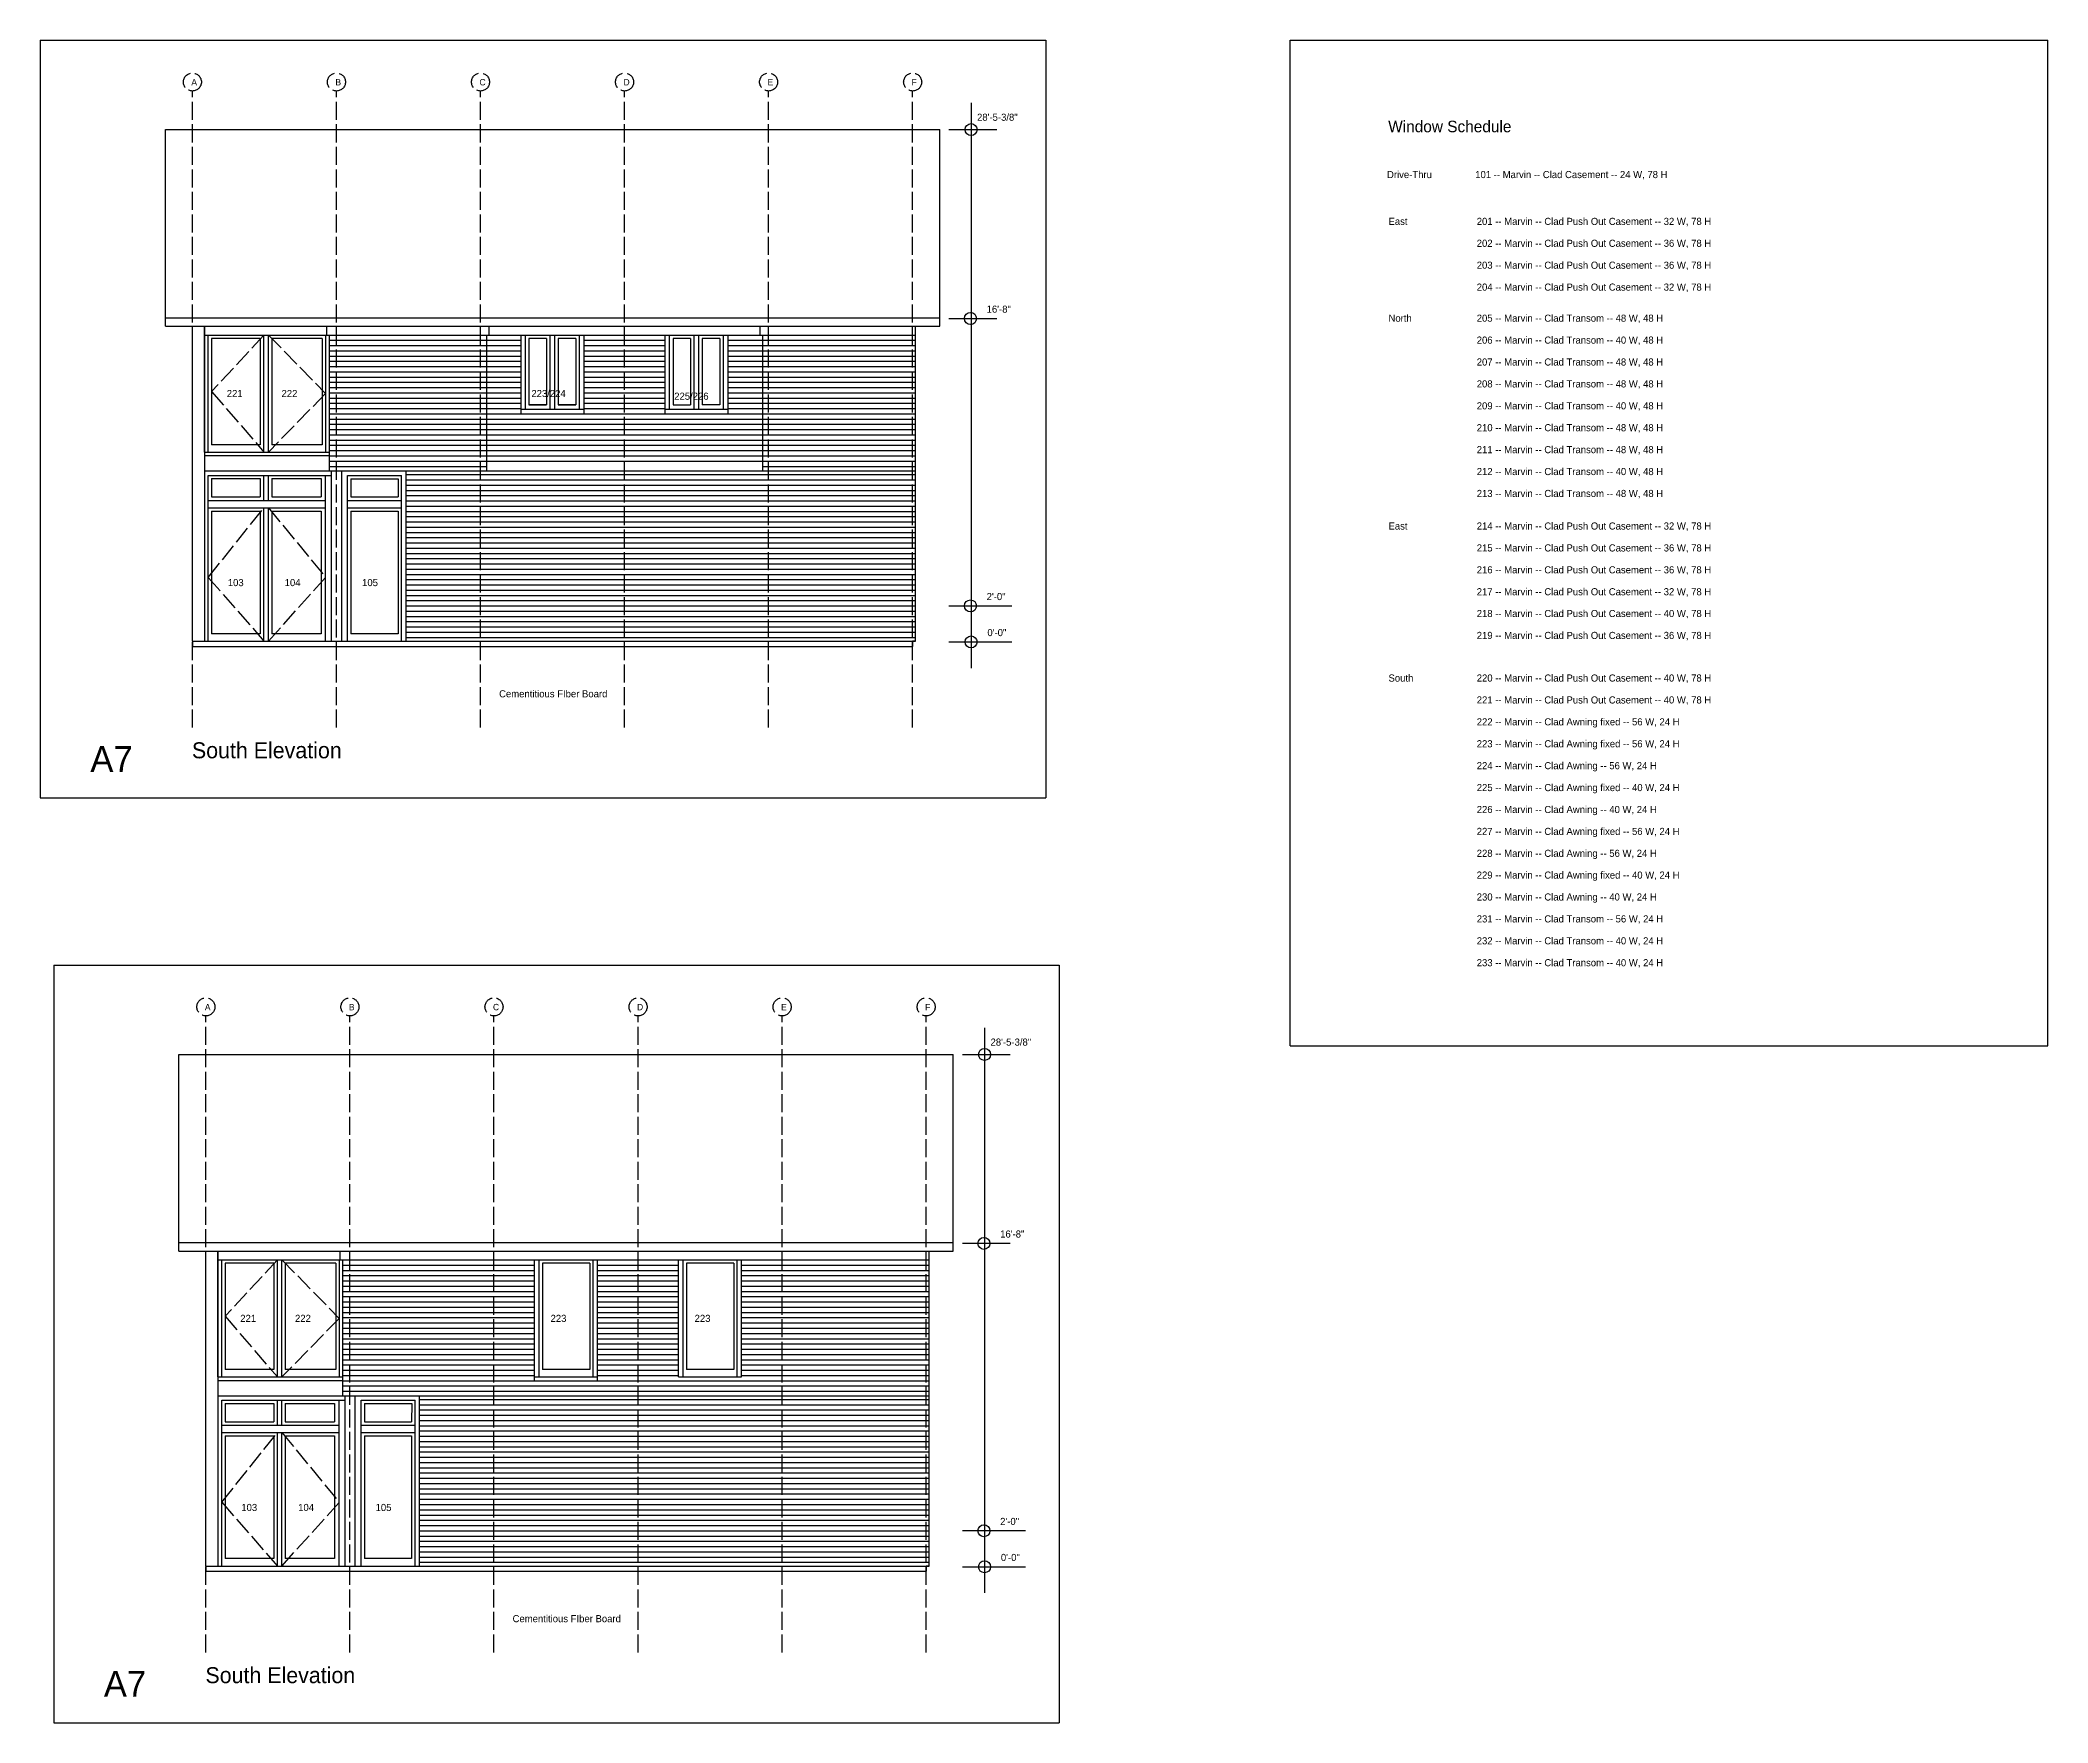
# Model space of a CAD drawing. Header units: inches. Extents: x 1267 to 6358, y -2516 to 3346.
# Drawn here: x 4638 to 5975, y -1900 to -779 of the extents above; entities that cross this region are included whole.
import ezdxf

# ---------------------------------------------------------------- set-up
doc = ezdxf.new("R2010")
doc.units = ezdxf.units.IN
doc.header["$MEASUREMENT"] = 0
doc.linetypes.add('ACAD_ISO02W100', pattern=[15, 12, -3])
for name, color, linetype in [('const', 7, 'Continuous'), ('e1', 7, 'Continuous'), ('e2', 251, 'Continuous'), ('glassSwing', 172, 'ACAD_ISO02W100'), ('grid', 252, 'ACAD_ISO02W100'), ('walls', 7, 'Continuous')]:
    doc.layers.add(name, color=color, linetype=linetype)

msp = doc.modelspace()

# ---------------------------------------------------------------- texts
at = {"layer": 'const', "attachment_point": 1}
for s, insert, char_height, width in [('A', (4738.3, -804.4), 4.26, 1625.197), ('B', (4834.3, -804.4), 4.26, 1625.197), ('C', (4930.3, -804.4), 4.26, 1625.197), ('D', (5026.3, -804.4), 4.26, 1625.197), ('E', (5122.3, -804.4), 4.26, 1625.197), ('F', (5218.3, -804.4), 4.26, 1625.197), ('28\'-5-3/8"', (5261.9, -827.5), 4.74, 1805.775), ('Window Schedule', (5535.9, -832.2), 7.672, 2925.355), ('Drive-Thru', (5535.1, -865.7), 4.74, 1805.775), ('101 -- Marvin -- Clad Casement -- 24 W, 78 H', (5593.9, -865.7), 4.736, 1805.775), ('East', (5536.1, -896.9), 4.74, 1805.775), ('201 -- Marvin -- Clad Push Out Casement -- 32 W, 78 H', (5594.9, -896.9), 4.736, 1805.775), ('202 -- Marvin -- Clad Push Out Casement -- 36 W, 78 H', (5594.9, -911.5), 4.736, 1805.775), ('203 -- Marvin -- Clad Push Out Casement -- 36 W, 78 H', (5594.9, -926.1), 4.736, 1805.775), ('204 -- Marvin -- Clad Push Out Casement -- 32 W, 78 H', (5594.9, -940.7), 4.736, 1805.775), ('16\'-8"', (5268.3, -955.4), 4.74, 1805.775), ('North', (5536.1, -961.4), 4.74, 1805.775), ('205 -- Marvin -- Clad Transom -- 48 W, 48 H', (5594.9, -961.4), 4.736, 1805.775), ('206 -- Marvin -- Clad Transom -- 40 W, 48 H', (5594.9, -976), 4.736, 1805.775), ('207 -- Marvin -- Clad Transom -- 48 W, 48 H', (5594.9, -990.6), 4.736, 1805.775), ('221', (4761.9, -1011.6), 4.74, 1805.775), ('222', (4798.4, -1011.6), 4.74, 1805.775), ('223/224', (4964.9, -1011.6), 4.74, 1805.775), ('225/226', (5060.1, -1013.4), 4.74, 1805.775), ('208 -- Marvin -- Clad Transom -- 48 W, 48 H', (5594.9, -1005.2), 4.736, 1805.775), ('209 -- Marvin -- Clad Transom -- 40 W, 48 H', (5594.9, -1019.8), 4.736, 1805.775), ('210 -- Marvin -- Clad Transom -- 48 W, 48 H', (5594.9, -1034.4), 4.736, 1805.775), ('211 -- Marvin -- Clad Transom -- 48 W, 48 H', (5594.9, -1049), 4.736, 1805.775), ('212 -- Marvin -- Clad Transom -- 40 W, 48 H', (5594.9, -1063.6), 4.736, 1805.775), ('213 -- Marvin -- Clad Transom -- 48 W, 48 H', (5594.9, -1078.2), 4.736, 1805.775), ('East', (5536.1, -1099.9), 4.74, 1805.775), ('214 -- Marvin -- Clad Push Out Casement -- 32 W, 78 H', (5594.9, -1099.9), 4.736, 1805.775), ('215 -- Marvin -- Clad Push Out Casement -- 36 W, 78 H', (5594.9, -1114.5), 4.736, 1805.775), ('216 -- Marvin -- Clad Push Out Casement -- 36 W, 78 H', (5594.9, -1129.1), 4.736, 1805.775), ('103', (4762.6, -1137.6), 4.74, 1805.775), ('104', (4800.5, -1137.6), 4.74, 1805.775), ('105', (4852.1, -1137.6), 4.74, 1805.775), ('2\'-0"', (5268.3, -1146.9), 4.74, 1805.775), ('217 -- Marvin -- Clad Push Out Casement -- 32 W, 78 H', (5594.9, -1143.7), 4.736, 1805.775), ('218 -- Marvin -- Clad Push Out Casement -- 40 W, 78 H', (5594.9, -1158.2), 4.736, 1805.775), ('0\'-0"', (5268.8, -1170.9), 4.74, 1805.775), ('219 -- Marvin -- Clad Push Out Casement -- 36 W, 78 H', (5594.9, -1172.8), 4.736, 1805.775), ('South', (5536.1, -1201.2), 4.74, 1805.775), ('220 -- Marvin -- Clad Push Out Casement -- 40 W, 78 H', (5594.9, -1201.2), 4.736, 1805.775), ('Cementitious FIber Board', (4943.4, -1211.7), 4.736, 1805.775), ('221 -- Marvin -- Clad Push Out Casement -- 40 W, 78 H', (5594.9, -1215.8), 4.736, 1805.775), ('222 -- Marvin -- Clad Awning fixed -- 56 W, 24 H', (5594.9, -1230.4), 4.736, 1805.775), ('A7', (4671, -1248.9), 17.26, 6582.049), ('South Elevation', (4738.7, -1246.4), 10.656, 4062.993), ('223 -- Marvin -- Clad Awning fixed -- 56 W, 24 H', (5594.9, -1245), 4.736, 1805.775), ('224 -- Marvin -- Clad Awning -- 56 W, 24 H', (5594.9, -1259.6), 4.736, 1805.775), ('225 -- Marvin -- Clad Awning fixed -- 40 W, 24 H', (5594.9, -1274.2), 4.736, 1805.775), ('226 -- Marvin -- Clad Awning -- 40 W, 24 H', (5594.9, -1288.8), 4.736, 1805.775), ('227 -- Marvin -- Clad Awning fixed -- 56 W, 24 H', (5594.9, -1303.4), 4.736, 1805.775), ('228 -- Marvin -- Clad Awning -- 56 W, 24 H', (5594.9, -1318), 4.736, 1805.775), ('229 -- Marvin -- Clad Awning fixed -- 40 W, 24 H', (5594.9, -1332.5), 4.736, 1805.775), ('230 -- Marvin -- Clad Awning -- 40 W, 24 H', (5594.9, -1347.1), 4.736, 1805.775), ('231 -- Marvin -- Clad Transom -- 56 W, 24 H', (5594.9, -1361.7), 4.736, 1805.775), ('232 -- Marvin -- Clad Transom -- 40 W, 24 H', (5594.9, -1376.3), 4.736, 1805.775), ('233 -- Marvin -- Clad Transom -- 40 W, 24 H', (5594.9, -1390.9), 4.736, 1805.775), ('A', (4747.3, -1420.7), 4.26, 1625.197), ('B', (4843.3, -1420.7), 4.26, 1625.197), ('C', (4939.3, -1420.7), 4.26, 1625.197), ('D', (5035.3, -1420.7), 4.26, 1625.197), ('E', (5131.3, -1420.7), 4.26, 1625.197), ('F', (5227.3, -1420.7), 4.26, 1625.197), ('28\'-5-3/8"', (5270.9, -1443.8), 4.74, 1805.775), ('16\'-8"', (5277.3, -1571.7), 4.74, 1805.775), ('221', (4770.9, -1627.9), 4.74, 1805.775), ('222', (4807.4, -1627.9), 4.74, 1805.775), ('223', (4977.7, -1627.9), 4.74, 1805.775), ('223', (5073.7, -1627.9), 4.74, 1805.775), ('103', (4771.6, -1753.9), 4.74, 1805.775), ('104', (4809.5, -1753.9), 4.74, 1805.775), ('105', (4861.1, -1753.9), 4.74, 1805.775), ('2\'-0"', (5277.3, -1763.2), 4.74, 1805.775), ('0\'-0"', (5277.8, -1787.2), 4.74, 1805.775), ('Cementitious FIber Board', (4952.4, -1828), 4.736, 1805.775), ('A7', (4680, -1865.2), 17.26, 6582.049), ('South Elevation', (4747.7, -1862.7), 10.656, 4062.993)]:
    msp.add_mtext(s, dxfattribs=dict(at, insert=insert, char_height=char_height, width=width))

# ---------------------------------------------------------------- linework, layer by layer
for p, q in [((4637.6, -778.5), (5307.7, -778.5)), ((4637.6, -778.5), (4637.6, -1283.5)), ((5307.7, -778.5), (5307.7, -1283.5)), ((5470.5, -1448.6), (5470.5, -778.5)), ((5470.5, -778.5), (5975.5, -778.5)), ((5975.5, -1448.6), (5975.5, -778.5)), ((4739, -1179), (4739, -1182.5)), ((5219, -1182.5), (5219, -1179)), ((4637.6, -1283.5), (5307.7, -1283.5)), ((4646.6, -1394.8), (4646.6, -1899.8)), ((4646.6, -1394.8), (5316.7, -1394.8)), ((5316.7, -1394.8), (5316.7, -1899.8)), ((5470.5, -1448.6), (5975.5, -1448.6)), ((4748, -1795.3), (4748, -1798.8)), ((5228, -1798.8), (5228, -1795.3)), ((4646.6, -1899.8), (5316.7, -1899.8))]:
    msp.add_line(p, q)
at = {"layer": 'e1'}
for p, q in [((4721, -963.5), (5237, -963.5)), ((4721, -969.2), (5237, -969.2)), ((4747, -1053), (4747, -969.2)), ((4828.5, -975), (4828.5, -969.2)), ((4830.3, -1065.5), (4830.3, -975)), ((4935, -975), (4935, -1065.5)), ((4936.8, -975), (4936.8, -969.2)), ((5117.3, -975), (5117.3, -969.2)), ((5119, -975), (5119, -1065.5)), ((4958, -1024.5), (5000, -1024.5)), ((5054, -1024.5), (5096, -1024.5)), ((4830.3, -1065.5), (5221, -1065.5)), ((4881.4, -1179), (4881.4, -1065.5)), ((4935, -1059), (5119, -1059)), ((4730, -1579.8), (5246, -1579.8)), ((4730, -1585.4), (5246, -1585.4)), ((4756, -1669.3), (4756, -1585.4)), ((4837.5, -1591.3), (4837.5, -1585.4)), ((4839.3, -1681.8), (4839.3, -1591.3)), ((4839.3, -1681.8), (5230, -1681.8)), ((4890.4, -1795.3), (4890.4, -1681.8))]:
    msp.add_line(p, q, dxfattribs=at)
at = {"layer": 'e2'}
for p, q in [((5257.9, -820.3), (5257.9, -1196.9)), ((5243.2, -838.1), (5275, -838.1)), ((4747, -969.2), (4747, -1179)), ((4747, -975), (4895, -975)), ((4749.6, -1053), (4749.6, -975)), ((4786.7, -1053), (4786.7, -975)), ((4789.7, -1053), (4789.7, -975)), ((4827.8, -975), (4827.8, -1053)), ((4895, -975), (4935, -975)), ((4935, -975), (5221, -975)), ((4958, -1027.5), (4958, -975)), ((4961, -1024.5), (4961, -975)), ((4977.5, -1024.5), (4977.5, -975)), ((4980.5, -1024.5), (4980.5, -975)), ((4997, -1024.5), (4997, -975)), ((5000, -1027.5), (5000, -975)), ((5054, -1027.5), (5054, -975)), ((5057, -1024.5), (5057, -975)), ((5073.5, -1024.5), (5073.5, -975)), ((5076.5, -1024.5), (5076.5, -975)), ((5093, -1024.5), (5093, -975)), ((5096, -1027.5), (5096, -975)), ((5243.2, -964), (5275, -964)), ((4751.8, -977.3), (4751.8, -1048.1)), ((4784.2, -977.3), (4751.8, -977.3)), ((4784.2, -977.3), (4784.2, -1048.1)), ((4791.9, -977.3), (4791.9, -1048.1)), ((4825.5, -977.3), (4791.9, -977.3)), ((4825.5, -977.3), (4825.5, -1048.1)), ((4830.3, -978.5), (4958, -978.5)), ((4830.3, -982), (4958, -982)), ((4830.3, -985.5), (4958, -985.5)), ((4830.3, -989), (4958, -989)), ((4975, -977.3), (4963.3, -977.3)), ((4963.3, -977.3), (4963.3, -1021.5)), ((4975, -977.3), (4975, -1021.5)), ((4982.8, -977.3), (4982.8, -1021.5)), ((4994.5, -977.3), (4982.8, -977.3)), ((4994.5, -977.3), (4994.5, -1021.5)), ((5000, -978.5), (5054, -978.5)), ((5000, -982), (5054, -982)), ((5000, -985.5), (5054, -985.5)), ((5000, -989), (5054, -989)), ((5059.3, -977.3), (5059.3, -1021.5)), ((5071, -977.3), (5059.3, -977.3)), ((5071, -977.3), (5071, -1021.5)), ((5078.8, -977.3), (5078.8, -1021.5)), ((5090.5, -977.3), (5078.8, -977.3)), ((5090.5, -977.3), (5090.5, -1021.5)), ((5096, -978.5), (5221, -978.5)), ((5096, -982), (5221, -982)), ((5096, -985.5), (5221, -985.5)), ((5096, -989), (5221, -989)), ((4830.3, -992.5), (4958, -992.5)), ((4830.3, -996), (4958, -996)), ((4830.3, -999.5), (4958, -999.5)), ((4830.3, -1003), (4958, -1003)), ((5000, -992.5), (5054, -992.5)), ((5000, -996), (5054, -996)), ((5000, -999.5), (5054, -999.5)), ((5000, -1003), (5054, -1003)), ((5096, -992.5), (5221, -992.5)), ((5096, -996), (5221, -996)), ((5096, -999.5), (5221, -999.5)), ((5096, -1003), (5221, -1003)), ((4830.3, -1006.5), (4958, -1006.5)), ((4830.3, -1010), (4958, -1010)), ((4830.3, -1013.5), (4958, -1013.5)), ((5000, -1006.5), (5054, -1006.5)), ((5000, -1010), (5054, -1010)), ((5000, -1013.5), (5054, -1013.5)), ((5096, -1006.5), (5221, -1006.5)), ((5096, -1010), (5221, -1010)), ((5096, -1013.5), (5221, -1013.5)), ((4830.3, -1017), (4958, -1017)), ((4830.3, -1020.5), (4958, -1020.5)), ((4830.3, -1024), (4958, -1024)), ((4830.3, -1027.5), (4958, -1027.5)), ((4975, -1021.5), (4963.3, -1021.5)), ((4963.3, -1021.5), (4975, -1021.5)), ((4982.8, -1021.5), (4994.5, -1021.5)), ((4994.5, -1021.5), (4982.8, -1021.5)), ((5000, -1017), (5054, -1017)), ((5000, -1020.5), (5054, -1020.5)), ((5000, -1024), (5054, -1024)), ((5000, -1027.5), (5054, -1027.5)), ((5059.3, -1021.5), (5071, -1021.5)), ((5090.5, -1021.5), (5078.8, -1021.5)), ((5096, -1017), (5221, -1017)), ((5096, -1020.5), (5221, -1020.5)), ((5096, -1024), (5221, -1024)), ((5096, -1027.5), (5221, -1027.5)), ((4830.3, -1031), (5221, -1031)), ((4830.3, -1034.5), (5221, -1034.5)), ((4830.3, -1038), (5221, -1038)), ((4830.3, -1041.5), (5221, -1041.5)), ((4747, -1053), (4830.3, -1053)), ((4830.3, -1055.5), (4747, -1055.5)), ((4784.2, -1048.1), (4751.8, -1048.1)), ((4825.5, -1048.1), (4791.9, -1048.1)), ((4830.3, -1045), (5221, -1045)), ((4830.3, -1048.5), (5221, -1048.5)), ((4830.3, -1052), (5221, -1052)), ((4830.3, -1055.5), (5221, -1055.5)), ((4747, -1065.5), (4830.3, -1065.5)), ((4749.6, -1068.5), (4831.8, -1068.5)), ((4749.6, -1179), (4749.6, -1068.5)), ((4786.7, -1085.2), (4786.7, -1068.5)), ((4789.7, -1085.2), (4789.7, -1068.5)), ((4827.8, -1179), (4827.8, -1068.5)), ((4830.3, -1059), (4935, -1059)), ((4830.3, -1062.5), (4935, -1062.5)), ((4831.8, -1179), (4831.8, -1065.5)), ((4838.3, -1065.5), (4838.3, -1179)), ((4842.4, -1179), (4842.4, -1068.5)), ((4842.4, -1068.5), (4878.4, -1068.5)), ((4878.4, -1179), (4878.4, -1068.5)), ((4881.4, -1068), (5221, -1068)), ((5119, -1059), (5221, -1059)), ((5119, -1062.5), (5221, -1062.5)), ((4751.8, -1070.7), (4751.8, -1082.9)), ((4751.8, -1070.7), (4784.2, -1070.7)), ((4751.8, -1082.9), (4784.2, -1082.9)), ((4784.2, -1070.7), (4784.2, -1082.9)), ((4791.9, -1070.7), (4791.9, -1082.9)), ((4791.9, -1070.7), (4824.8, -1070.7)), ((4791.9, -1082.9), (4824.8, -1082.9)), ((4824.8, -1070.7), (4824.8, -1082.9)), ((4844.7, -1070.8), (4844.6, -1082.9)), ((4844.6, -1082.9), (4876.1, -1082.9)), ((4844.7, -1070.8), (4876.2, -1070.8)), ((4876.2, -1070.8), (4876.1, -1082.9)), ((4881.4, -1071.5), (5221, -1071.5)), ((4881.4, -1075), (5221, -1075)), ((4881.4, -1078.5), (5221, -1078.5)), ((4881.4, -1082), (5221, -1082)), ((4749.6, -1085.2), (4827.8, -1085.2)), ((4749.6, -1090.1), (4827.8, -1090.1)), ((4751.8, -1092.3), (4784.2, -1092.3)), ((4751.8, -1092.3), (4751.8, -1174.1)), ((4784.2, -1092.3), (4784.2, -1174.1)), ((4786.7, -1179), (4786.7, -1090.1)), ((4789.7, -1179), (4789.7, -1090.1)), ((4791.9, -1092.3), (4791.9, -1174.1)), ((4791.9, -1092.3), (4824.8, -1092.3)), ((4824.8, -1092.3), (4824.8, -1174.1)), ((4842.4, -1085.2), (4878.4, -1085.2)), ((4842.4, -1090.1), (4878.4, -1090.1)), ((4844.6, -1092.3), (4844.6, -1174.1)), ((4844.6, -1092.3), (4876.1, -1092.3)), ((4876.1, -1092.3), (4876.1, -1174.1)), ((4881.4, -1085.5), (5221, -1085.5)), ((4881.4, -1089), (5221, -1089)), ((4881.4, -1092.5), (5221, -1092.5)), ((4881.4, -1096), (5221, -1096)), ((4881.4, -1099.5), (5221, -1099.5)), ((4881.4, -1103), (5221, -1103)), ((4881.4, -1106.5), (5221, -1106.5)), ((4881.4, -1110), (5221, -1110)), ((4881.4, -1113.5), (5221, -1113.5)), ((4881.4, -1117), (5221, -1117)), ((4881.4, -1120.5), (5221, -1120.5)), ((4881.4, -1124), (5221, -1124)), ((4881.4, -1127.5), (5221, -1127.5)), ((4881.4, -1131), (5221, -1131)), ((4881.4, -1134.5), (5221, -1134.5)), ((4881.4, -1138), (5221, -1138)), ((4881.4, -1141.5), (5221, -1141.5)), ((4881.4, -1145), (5221, -1145)), ((4881.4, -1148.5), (5221, -1148.5)), ((4881.4, -1152), (5221, -1152)), ((4881.4, -1155.5), (5221, -1155.5)), ((4881.4, -1159), (5221, -1159)), ((4881.4, -1162.5), (5221, -1162.5)), ((5243.2, -1155.5), (5285.1, -1155.5)), ((4784.2, -1174.1), (4751.8, -1174.1)), ((4824.8, -1174.1), (4791.9, -1174.1)), ((4876.1, -1174.1), (4844.6, -1174.1)), ((4881.4, -1166), (5221, -1166)), ((4881.4, -1169.5), (5221, -1169.5)), ((4881.4, -1173), (5221, -1173)), ((4881.4, -1176.5), (5221, -1176.5)), ((4739, -1179), (5221, -1179)), ((4739, -1179), (4739, -1182.5)), ((5219, -1179), (5219, -1182.5)), ((5243.2, -1179.5), (5285.1, -1179.5)), ((5266.9, -1436.6), (5266.9, -1813.2)), ((5252.2, -1454.4), (5284, -1454.4)), ((4756, -1585.4), (4756, -1795.3)), ((4756, -1591.3), (4904, -1591.3)), ((4758.6, -1669.3), (4758.6, -1591.3)), ((4795.7, -1669.3), (4795.7, -1591.3)), ((4798.7, -1669.3), (4798.7, -1591.3)), ((4836.8, -1591.3), (4836.8, -1669.3)), ((4904, -1591.3), (4944, -1591.3)), ((4944, -1591.3), (5230, -1591.3)), ((4967, -1671.8), (4967, -1591.3)), ((4970, -1669.3), (4970, -1591.3)), ((5006, -1669.3), (5006, -1591.3)), ((5009, -1671.8), (5009, -1591.3)), ((5063, -1669.3), (5063, -1591.3)), ((5066, -1669.3), (5066, -1591.3)), ((5102, -1669.3), (5102, -1591.3)), ((5105, -1669.3), (5105, -1591.3)), ((5252.2, -1580.2), (5284, -1580.2)), ((4760.8, -1593.5), (4760.8, -1664.3)), ((4793.2, -1593.5), (4760.8, -1593.5)), ((4793.2, -1593.5), (4793.2, -1664.3)), ((4800.9, -1593.5), (4800.9, -1664.3)), ((4834.5, -1593.5), (4800.9, -1593.5)), ((4834.5, -1593.5), (4834.5, -1664.3)), ((4839.3, -1594.8), (4967, -1594.8)), ((4839.3, -1598.3), (4967, -1598.3)), ((4839.3, -1601.8), (4967, -1601.8)), ((4839.3, -1605.3), (4967, -1605.3)), ((4972.3, -1593.5), (4972.3, -1664.3)), ((5003.8, -1593.5), (4972.3, -1593.5)), ((5003.8, -1593.5), (5003.8, -1664.3)), ((5009, -1594.8), (5063, -1594.8)), ((5009, -1598.3), (5063, -1598.3)), ((5009, -1601.8), (5063, -1601.8)), ((5009, -1605.3), (5063, -1605.3)), ((5068.3, -1593.5), (5068.3, -1664.3)), ((5099.8, -1593.5), (5068.3, -1593.5)), ((5099.8, -1593.5), (5099.8, -1664.3)), ((5105, -1594.8), (5230, -1594.8)), ((5105, -1598.3), (5230, -1598.3)), ((5105, -1601.8), (5230, -1601.8)), ((5105, -1605.3), (5230, -1605.3)), ((4839.3, -1608.8), (4967, -1608.8)), ((4839.3, -1612.3), (4967, -1612.3)), ((4839.3, -1615.8), (4967, -1615.8)), ((5009, -1608.8), (5063, -1608.8)), ((5009, -1612.3), (5063, -1612.3)), ((5009, -1615.8), (5063, -1615.8)), ((5105, -1608.8), (5230, -1608.8)), ((5105, -1612.3), (5230, -1612.3)), ((5105, -1615.8), (5230, -1615.8)), ((4839.3, -1619.3), (4967, -1619.3)), ((4839.3, -1622.8), (4967, -1622.8)), ((4839.3, -1626.3), (4967, -1626.3)), ((4839.3, -1629.8), (4967, -1629.8)), ((5009, -1619.3), (5063, -1619.3)), ((5009, -1622.8), (5063, -1622.8)), ((5009, -1626.3), (5063, -1626.3)), ((5009, -1629.8), (5063, -1629.8)), ((5105, -1619.3), (5230, -1619.3)), ((5105, -1622.8), (5230, -1622.8)), ((5105, -1626.3), (5230, -1626.3)), ((5105, -1629.8), (5230, -1629.8)), ((4839.3, -1633.3), (4967, -1633.3)), ((4839.3, -1636.8), (4967, -1636.8)), ((4839.3, -1640.3), (4967, -1640.3)), ((4839.3, -1643.8), (4967, -1643.8)), ((5009, -1633.3), (5063, -1633.3)), ((5009, -1636.8), (5063, -1636.8)), ((5009, -1640.3), (5063, -1640.3)), ((5009, -1643.8), (5063, -1643.8)), ((5105, -1633.3), (5230, -1633.3)), ((5105, -1636.8), (5230, -1636.8)), ((5105, -1640.3), (5230, -1640.3)), ((5105, -1643.8), (5230, -1643.8)), ((4839.3, -1647.3), (4967, -1647.3)), ((4839.3, -1650.8), (4967, -1650.8)), ((4839.3, -1654.3), (4967, -1654.3)), ((4839.3, -1657.8), (4967, -1657.8)), ((5009, -1647.3), (5063, -1647.3)), ((5009, -1650.8), (5063, -1650.8)), ((5009, -1654.3), (5063, -1654.3)), ((5009, -1657.8), (5063, -1657.8)), ((5105, -1647.3), (5230, -1647.3)), ((5105, -1650.8), (5230, -1650.8)), ((5105, -1654.3), (5230, -1654.3)), ((5105, -1657.8), (5230, -1657.8)), ((4756, -1669.3), (4839.3, -1669.3)), ((4839.3, -1671.8), (4756, -1671.8)), ((4793.2, -1664.3), (4760.8, -1664.3)), ((4834.5, -1664.3), (4800.9, -1664.3)), ((4839.3, -1661.3), (4967, -1661.3)), ((4839.3, -1664.8), (4967, -1664.8)), ((4839.3, -1668.3), (4967, -1668.3)), ((4839.3, -1671.8), (5009, -1671.8)), ((4967, -1669.3), (5009, -1669.3)), ((5003.8, -1664.3), (4972.3, -1664.3)), ((5009, -1661.3), (5063, -1661.3)), ((5009, -1664.8), (5063, -1664.8)), ((5009, -1668.3), (5063, -1668.3)), ((5009, -1671.8), (5230, -1671.8)), ((5063, -1669.3), (5105, -1669.3)), ((5099.8, -1664.3), (5068.3, -1664.3)), ((5105, -1661.3), (5230, -1661.3)), ((5105, -1664.8), (5230, -1664.8)), ((5105, -1668.3), (5230, -1668.3)), ((4756, -1681.8), (4839.3, -1681.8)), ((4758.6, -1795.3), (4758.6, -1684.8)), ((4758.6, -1684.8), (4840.8, -1684.8)), ((4795.7, -1701.4), (4795.7, -1684.8)), ((4798.7, -1701.4), (4798.7, -1684.8)), ((4836.8, -1795.3), (4836.8, -1684.8)), ((4839.3, -1675.3), (5230, -1675.3)), ((4839.3, -1678.8), (5230, -1678.8)), ((4840.8, -1795.3), (4840.8, -1681.8)), ((4847.3, -1681.8), (4847.3, -1795.3)), ((4851.4, -1795.3), (4851.4, -1684.8)), ((4851.4, -1684.8), (4887.4, -1684.8)), ((4887.4, -1795.3), (4887.4, -1684.8)), ((4890.4, -1684.3), (5230, -1684.3)), ((4760.8, -1687), (4760.8, -1699.2)), ((4760.8, -1687), (4793.2, -1687)), ((4793.2, -1687), (4793.2, -1699.2)), ((4800.9, -1687), (4833.8, -1687)), ((4800.9, -1687), (4800.9, -1699.2)), ((4833.8, -1687), (4833.8, -1699.2)), ((4853.7, -1687.1), (4853.6, -1699.2)), ((4853.7, -1687.1), (4885.2, -1687.1)), ((4885.2, -1687.1), (4885.1, -1699.2)), ((4890.4, -1687.8), (5230, -1687.8)), ((4890.4, -1691.3), (5230, -1691.3)), ((4890.4, -1694.8), (5230, -1694.8)), ((4890.4, -1698.3), (5230, -1698.3)), ((4758.6, -1701.4), (4836.8, -1701.4)), ((4758.6, -1706.3), (4836.8, -1706.3)), ((4760.8, -1699.2), (4793.2, -1699.2)), ((4760.8, -1708.6), (4760.8, -1790.3)), ((4760.8, -1708.6), (4793.2, -1708.6)), ((4793.2, -1708.6), (4793.2, -1790.3)), ((4795.7, -1795.3), (4795.7, -1706.3)), ((4798.7, -1795.3), (4798.7, -1706.3)), ((4800.9, -1699.2), (4833.8, -1699.2)), ((4800.9, -1708.6), (4800.9, -1790.3)), ((4800.9, -1708.6), (4833.8, -1708.6)), ((4833.8, -1708.6), (4833.8, -1790.3)), ((4851.4, -1701.4), (4887.4, -1701.4)), ((4851.4, -1706.3), (4887.4, -1706.3)), ((4853.6, -1699.2), (4885.1, -1699.2)), ((4853.6, -1708.6), (4853.6, -1790.3)), ((4853.6, -1708.6), (4885.1, -1708.6)), ((4885.1, -1708.6), (4885.1, -1790.3)), ((4890.4, -1701.8), (5230, -1701.8)), ((4890.4, -1705.3), (5230, -1705.3)), ((4890.4, -1708.8), (5230, -1708.8)), ((4890.4, -1712.3), (5230, -1712.3)), ((4890.4, -1715.8), (5230, -1715.8)), ((4890.4, -1719.3), (5230, -1719.3)), ((4890.4, -1722.8), (5230, -1722.8)), ((4890.4, -1726.3), (5230, -1726.3)), ((4890.4, -1729.8), (5230, -1729.8)), ((4890.4, -1733.3), (5230, -1733.3)), ((4890.4, -1736.8), (5230, -1736.8)), ((4890.4, -1740.3), (5230, -1740.3)), ((4890.4, -1743.8), (5230, -1743.8)), ((4890.4, -1747.3), (5230, -1747.3)), ((4890.4, -1750.8), (5230, -1750.8)), ((4890.4, -1754.3), (5230, -1754.3)), ((4890.4, -1757.8), (5230, -1757.8)), ((4890.4, -1761.3), (5230, -1761.3)), ((4890.4, -1764.8), (5230, -1764.8)), ((4890.4, -1768.3), (5230, -1768.3)), ((4890.4, -1771.8), (5230, -1771.8)), ((4890.4, -1775.3), (5230, -1775.3)), ((4890.4, -1778.8), (5230, -1778.8)), ((5252.2, -1771.7), (5294.1, -1771.7)), ((4793.2, -1790.3), (4760.8, -1790.3)), ((4833.8, -1790.3), (4800.9, -1790.3)), ((4885.1, -1790.3), (4853.6, -1790.3)), ((4890.4, -1782.3), (5230, -1782.3)), ((4890.4, -1785.8), (5230, -1785.8)), ((4890.4, -1789.3), (5230, -1789.3)), ((4890.4, -1792.8), (5230, -1792.8)), ((4748, -1795.3), (5230, -1795.3)), ((4748, -1795.3), (4748, -1798.8)), ((5228, -1795.3), (5228, -1798.8)), ((5252.2, -1795.8), (5294.1, -1795.8))]:
    msp.add_line(p, q, dxfattribs=at)
for centre in [(5257.9, -838.1), (5257.5, -964), (5257.5, -1155.5), (5257.9, -1179.5), (5266.9, -1454.4), (5266.5, -1580.3), (5266.5, -1771.8), (5266.9, -1795.8)]:
    msp.add_circle(centre, 4, dxfattribs=at)
at = {"layer": 'glassSwing'}
for p, q in [((4786.7, -975), (4751.8, -1012.7)), ((4789.7, -975), (4827.8, -1014)), ((4751.8, -1012.7), (4786.7, -1053)), ((4827.8, -1014), (4789.7, -1053)), ((4749.6, -1136.5), (4786.7, -1090.1)), ((4789.7, -1090.1), (4827.8, -1136.5)), ((4749.6, -1136.5), (4786.7, -1179)), ((4789.7, -1179), (4827.8, -1136.5)), ((4795.7, -1591.3), (4760.8, -1628.9)), ((4798.7, -1591.3), (4836.8, -1630.3)), ((4760.8, -1628.9), (4795.7, -1669.3)), ((4836.8, -1630.3), (4798.7, -1669.3)), ((4758.6, -1752.8), (4795.7, -1706.3)), ((4798.7, -1706.3), (4836.8, -1752.8)), ((4758.6, -1752.8), (4795.7, -1795.3)), ((4798.7, -1795.3), (4836.8, -1752.8))]:
    msp.add_line(p, q, dxfattribs=at)
at = {"layer": 'grid'}
for p, q in [((4739, -1236.6), (4739, -812.4)), ((4835, -1236.6), (4835, -812.4)), ((4931, -1236.6), (4931, -812.4)), ((5027, -1236.6), (5027, -812.4)), ((5123, -1236.6), (5123, -812.4)), ((5219, -1236.6), (5219, -812.4)), ((4748, -1852.9), (4748, -1428.7)), ((4844, -1852.9), (4844, -1428.7)), ((4940, -1852.9), (4940, -1428.7)), ((5036, -1852.9), (5036, -1428.7)), ((5132, -1852.9), (5132, -1428.7)), ((5228, -1852.9), (5228, -1428.7))]:
    msp.add_line(p, q, dxfattribs=at)
for centre in [(4739, -806.4), (4835, -806.4), (4931, -806.4), (5027, -806.4), (5123, -806.4), (5219, -806.4), (4748, -1422.7), (4844, -1422.7), (4940, -1422.7), (5036, -1422.7), (5132, -1422.7), (5228, -1422.7)]:
    msp.add_circle(centre, 6, dxfattribs=at)
at = {"layer": 'walls'}
for p, q in [((4721, -838.1), (5237, -838.1)), ((4721, -969.2), (4721, -838.1)), ((5237, -969.2), (5237, -838.1)), ((4739, -1179), (4739, -969.2)), ((5221, -1179), (5221, -969.2)), ((4958, -1027.5), (5000, -1027.5)), ((5054, -1027.5), (5096, -1027.5)), ((4739, -1182.5), (5219, -1182.5)), ((5221, -1179), (5219, -1179)), ((4730, -1454.4), (5246, -1454.4)), ((4730, -1585.4), (4730, -1454.4)), ((5246, -1585.4), (5246, -1454.4)), ((4748, -1795.3), (4748, -1585.4)), ((5230, -1795.3), (5230, -1585.4)), ((4748, -1798.8), (5228, -1798.8)), ((5230, -1795.3), (5228, -1795.3))]:
    msp.add_line(p, q, dxfattribs=at)

msp.set_redraw_order([(e.dxf.handle, doc.entitydb.next_handle()) for e in msp.query("TEXT MTEXT ATTDEF DIMENSION ARC_DIMENSION")])  # texts and dimensions are drawn at this point

doc.saveas('drawing.dxf')
